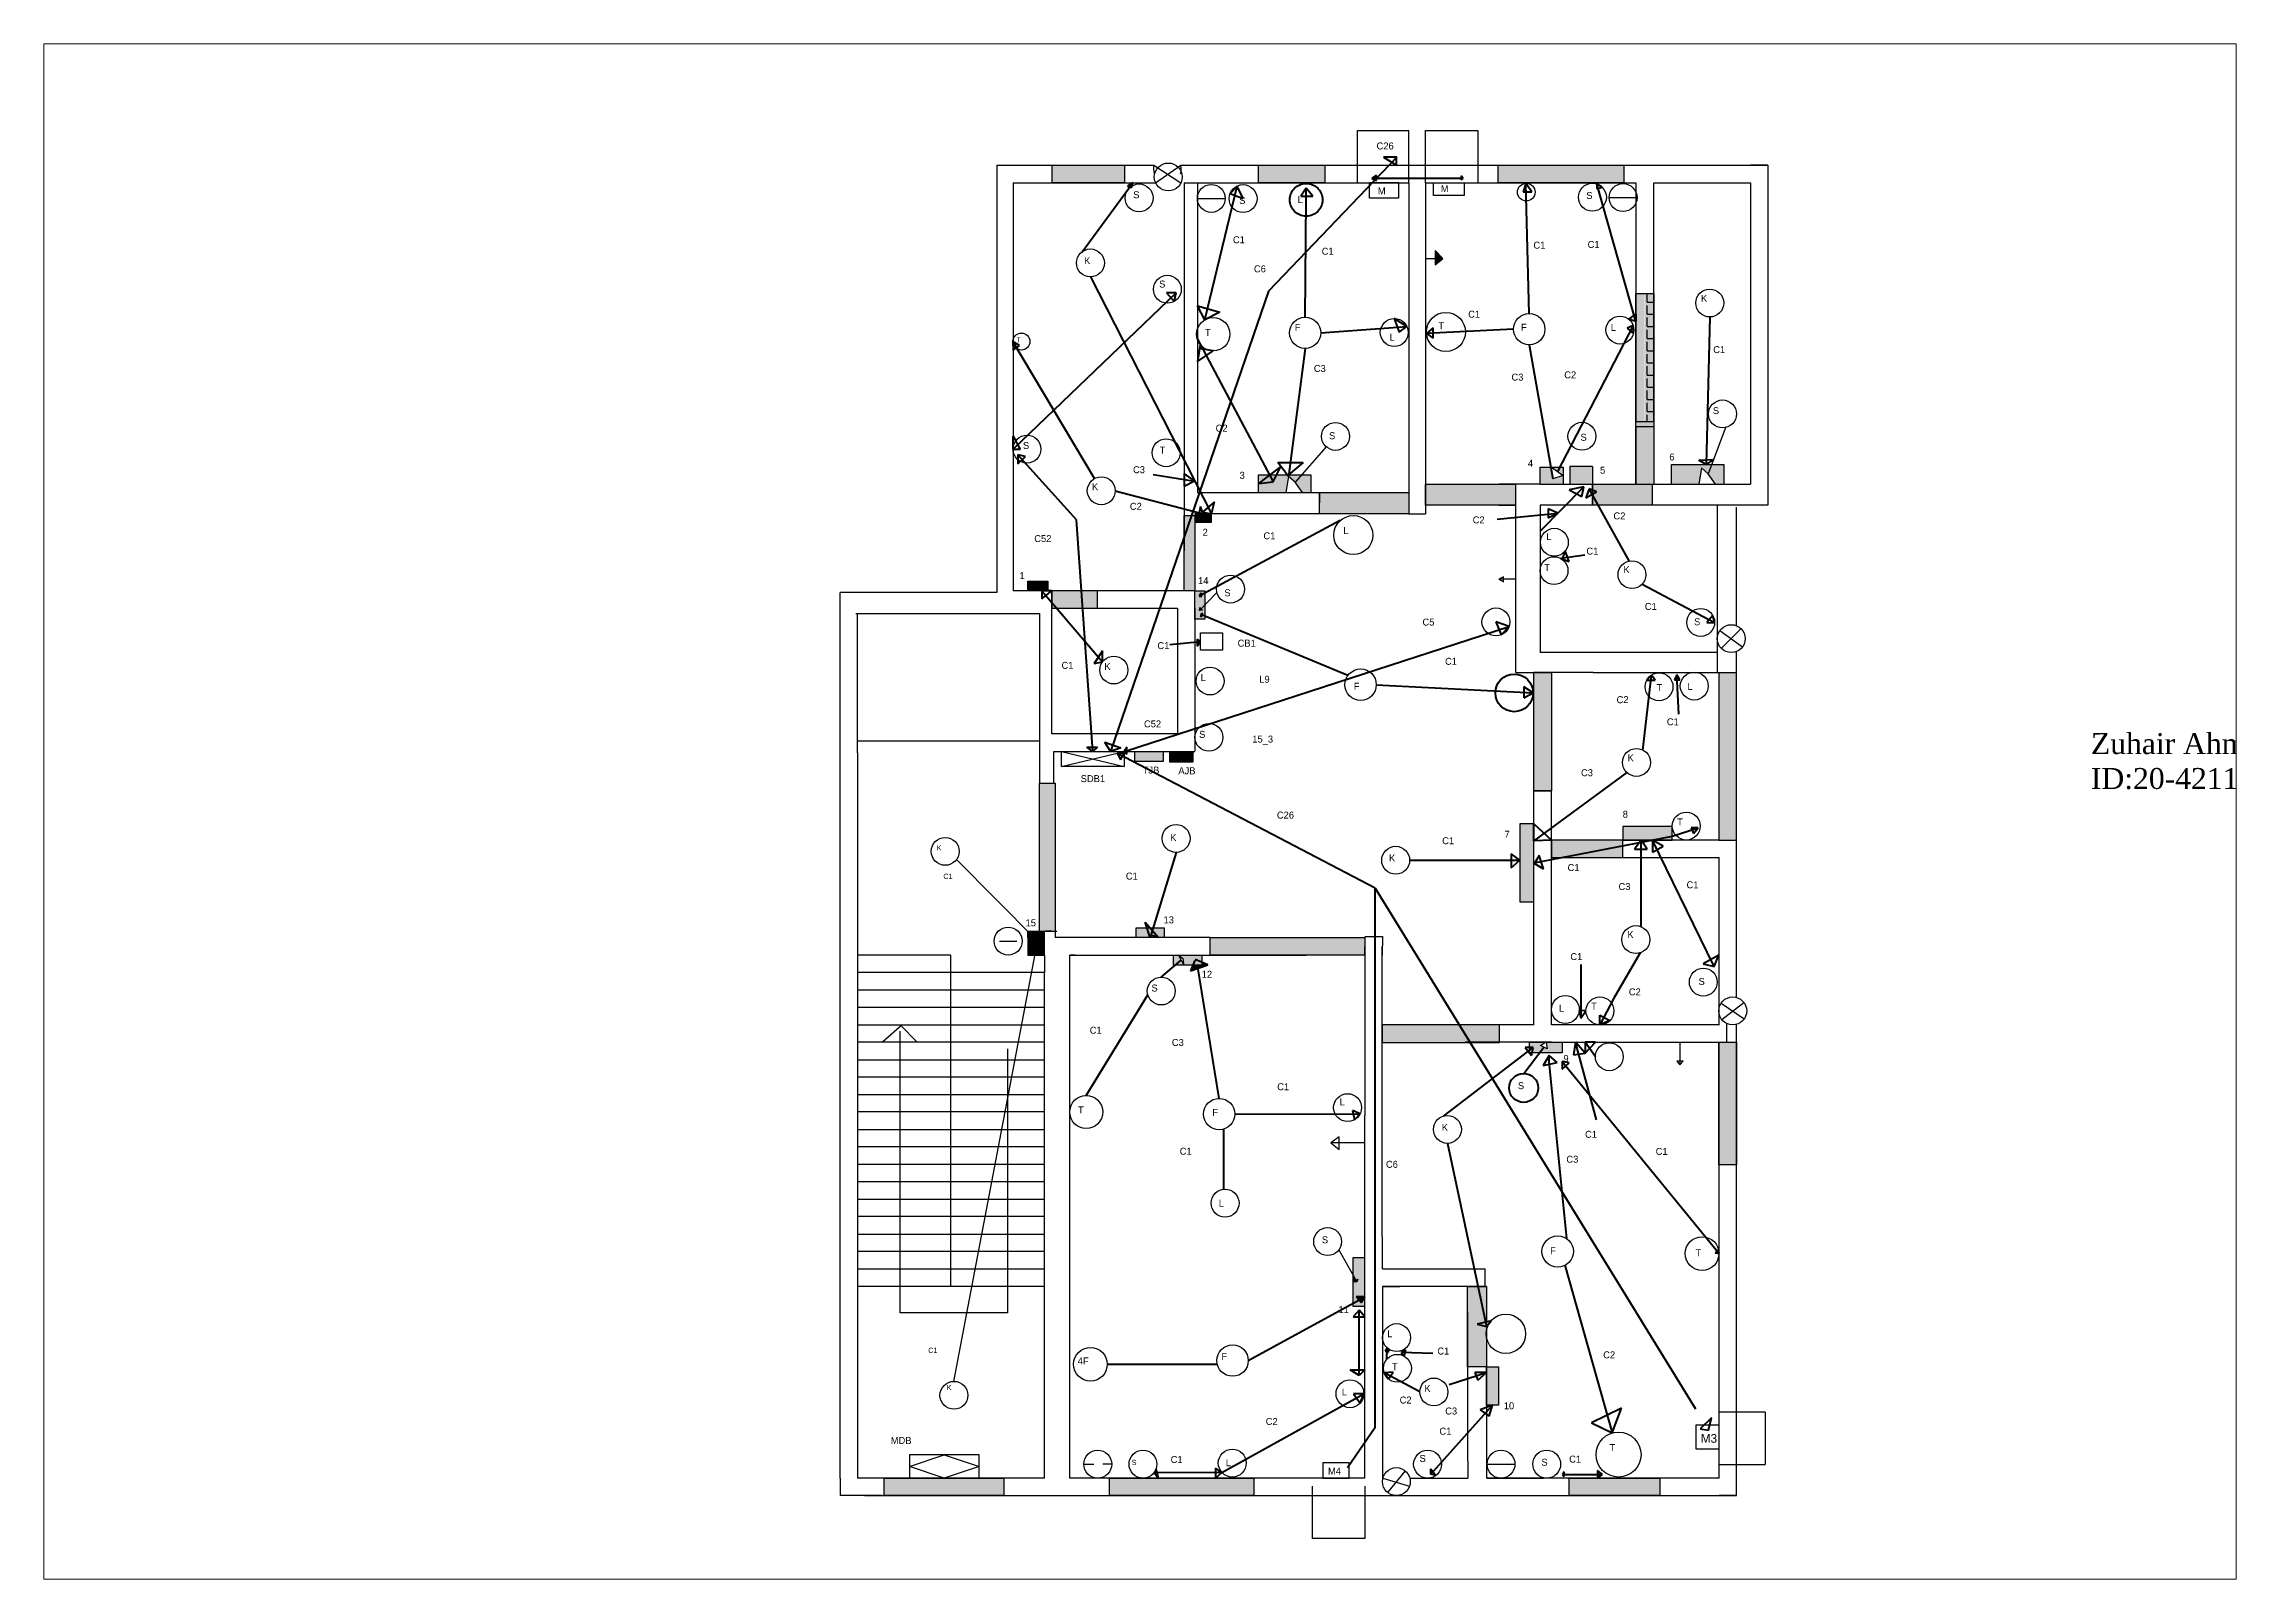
# Paper-space layout 'Layout1' of a CAD drawing. Header units: inches. Extents: x 29 to 262, y 20 to 183.
# The model-space entities are those that its viewports show. They can reach past a viewport. Long polylines and large blocks are cut down to what shows.
import ezdxf

# ---------------------------------------------------------------- set-up
doc = ezdxf.new("R2010")
doc.units = ezdxf.units.IN
doc.linetypes.add('ACAD_ISO02W100', pattern=[15, 12, -3])

psp = doc.layouts.get("Layout1")

msp = doc.modelspace()

# ---------------------------------------------------------------- texts
at = {"linetype": 'ACAD_ISO02W100', "lineweight": 100, "attachment_point": 1}
for s, insert, char_height, width in [(' {\\C3; C26}', (1078.3, 804), 4, 19.089), ('{\\C3; M}', (1116.6, 779.5), 4, 12.537), (' S', (940.2, 776), 4, 11.311), ('S', (1002.5, 772.7), 4, 6.54), ('L', (1036, 773.2), 4, 10.951), ('{\\C3; M}', (1080.5, 778.2), 4, 10.431), (' S', (1200, 775.6), 4, 9.257), ('C1', (998.9, 750.2), 4, 12.672), ('C1', (1049.8, 743.6), 4, 16.041), ('C1', (1171.2, 747.1), 4, 14.934), ('  C1', (1199.3, 747.5), 4, 15.061), (' K', (912.1, 738.2), 4, 11.014), ('{\\C3;    C6}', (1005, 733.5), 4, 13.635), (' S', (955.1, 724.8), 4, 13.96), (' K', (1265.8, 716.6), 4, 12.986), (' C1', (1132.3, 707.5), 4, 16.72), (' T', (981.4, 697), 4, 12.749), (' F', (1032.9, 699.9), 4, 14.772), (' L', (1087.2, 694.3), 4, 8.64), (' T', (1115.2, 700.9), 4, 12.193), (' F', (1162.6, 700), 4, 13.223), ('   {\\H2.381x;L}', (1213.6, 699.9), 1.68, 11.106), ('C1', (1274.3, 687.2), 4, 14.687), (' C3', (1043.8, 676.4), 4, 21.037), (' C3', (1157.1, 671.4), 4, 12.381), ('  C2', (1185.9, 672.7), 4, 21.188), (' C2', (987.5, 642.1), 4, 16.362), (' S', (1272.6, 652.2), 4, 14.027), (' T', (955.4, 629.5), 4, 10.983), (' S', (1052.5, 637.8), 4, 11.846), ('S', (1198.2, 636.9), 4, 7.202), ('C3', (941.6, 618.3), 4, 9.861), (' K', (916.6, 608.5), 4, 13.49), (' C2', (938.3, 597.3), 4, 16.59), ('C2', (1217.1, 591.8), 4, 17.854), ('{\\C3; C52}', (883.5, 578.8), 4, 23.416), (' C1', (1014.9, 580.4), 4, 11.572), (' L', (1060.7, 583.4), 4, 14.512), ('  C2', (1133.4, 589.5), 4, 15.238), (' L', (1177.1, 579.9), 4, 12.209), ('C1', (1201.6, 571.6), 4, 13.247), ('14', (978.9, 554.7), 4, 5.614), (' T', (1175.9, 562.2), 4, 13.111), (' K', (1221.3, 561), 4, 12.267), (' S', (992.5, 547.7), 4, 10.7), ('{\\C3; C5}', (1106.1, 530.9), 4, 20.908), ('  C1', (1232.1, 539.9), 4, 16.27), (' S', (1261.8, 531.1), 4, 9.345), ('C1', (955.6, 517.4), 4, 6.042), (' C1', (899.1, 506.1), 4, 13.705), (' K', (923.7, 505.5), 4, 13.767), ('C1', (1120.5, 508.4), 4, 23.086), (' L', (978.9, 499.1), 4, 13.839), (' F', (1066.7, 494.1), 4, 12), (' T', (1240.3, 493.3), 4, 9.354), (' L', (1258, 494), 4, 11.595), (' C2', (1217.4, 486.4), 4, 16.126), ('{\\C3;C52}', (947.9, 472.5), 4, 14.872), ('{\\C3; S}', (978, 466.5), 4, 14.211), (' C1', (1246.2, 473.7), 4, 16.702), (' K', (1223.7, 453), 4, 13.167), ('  C3', (1195.5, 444.5), 4, 16.27), ('{\\C3;C26}', (1024.1, 420.2), 4, 32.413), (' T', (1252.1, 416.3), 4, 13.467), (' C1', (1117.4, 405.5), 4, 22.32), (' K', (1086.9, 395.6), 4, 11), (' C1', (1189.3, 390.1), 4, 14.975), (' C1', (936, 385.2), 4, 17.031), (' C3', (1218.5, 379.2), 4, 12.671), ('C1', (1259, 380.2), 4, 11.231), (' K', (1223.6, 351.7), 4, 12.731), (' \\P C1', (1190.9, 345.7), 4, 16.846), (' S', (950.7, 321), 4, 14.244), ('C2', (1225.9, 318.8), 4, 13.391), (' S', (1264.4, 324.8), 4, 11.127), (' L', (1184.4, 309.4), 4, 10.883), (' T', (1202.8, 310.6), 4, 10.294), (' C1', (915.3, 296.8), 4, 14.015), ('  C3', (960.9, 289.8), 4, 19.446), (' C1', (1022.8, 264.4), 4, 21.549), (' S', (1160.8, 265), 4, 10.179), (' L', (1058.6, 255.7), 4, 11.237), (' T', (908.6, 251.1), 4, 13.491), (' F', (985.6, 249.7), 4, 11.852), (' K', (1117.2, 241.1), 4, 10.123), (' C1', (966.9, 227.4), 4, 19.271), (' C1', (1199.3, 237.1), 4, 28.141), ('C1', (1241.3, 227.3), 4, 22.09), (' {\\H2.381x; \\C3;C6}', (1084.5, 219.9), 1.68, 28.942), ('C3', (1190.1, 222.8), 4, 18.517), (' L', (989.3, 197.6), 4, 11.252), (' S', (1048.4, 176.6), 4, 10.812), (' F', (1179.3, 170.3), 4, 12.402), (' T', (1262.6, 169.1), 4, 11.538), (' L', (1085.9, 122.7), 4, 13.572), (' C1', (823, 112.7), 3, 15.912), (' 4F', (908.4, 107.1), 4, 17.625), (' F', (990.8, 109.7), 4, 15.661), (' T', (1088.6, 103.8), 4, 11.332), ('C1', (1116.1, 112.8), 4, 11.37), ('C2', (1211.2, 110.6), 4, 19.979), (' K', (833.6, 91.4), 3, 10.56), ('L', (1061.3, 89.3), 4, 6.16), (' K', (1107.2, 91.3), 4, 13.908), (' C2', (1093, 84.7), 4, 12.67), ('C3', (1120.6, 78.4), 4, 9.583), (' C2', (1016.2, 72.4), 4, 18.993), (' C1', (1115.8, 66.8), 4, 11.391), (' C1', (961.7, 50.6), 4, 24.15), (' S', (1104.4, 51.2), 4, 9.917), (' C1', (1190.2, 50.8), 4, 14.619), (' T', (1213.3, 57.4), 4, 15.528), (' S', (939.7, 48.4), 3, 15.219), (' L', (993.3, 48.7), 4, 11.461), (' S', (1174.3, 49), 4, 10.172)]:
    msp.add_mtext(s, dxfattribs=dict(at, insert=insert, char_height=char_height, width=width))
at = {"attachment_point": 1}
for s, insert, char_height, width in [('  {\\H1.786x;T}', (873.5, 692.3), 1.68, 8.283), ('4', (1168, 622), 4, 1.271), ('5', (1209.4, 618), 4, 1.271), ('6', (1249.1, 625.6), 4, 1.271), ('3', (1002.7, 615.1), 4, 1.271), ('2', (981.5, 582.4), 4, 5.114), ('  {\\H2.381x;1}', (875.2, 557.6), 1.68, 11.737), ('CB1', (1001.6, 518.8), 4, 5.412), ('L9', (1014, 498.1), 4, 5.412), ('{\\fTimes New Roman|b0|i0|c0|p18;     Zuhair Ahmed\\P     ID:20-42115-1}', (1468.2, 465.2), 12, 316.477), ('15_3', (1010, 463.8), 4, 5.412), ('SDB1 ', (911.6, 441.1), 4, 5.67), ('TJB', (947.2, 446), 4, 5.67), ('AJB', (967.6, 445.6), 4, 5.67), ('8', (1222.4, 420.7), 4, 5.114), ('7', (1154.6, 409.2), 4, 5.114), ('  K', (826.7, 400.9), 3, 14.326), (' C1', (831.7, 384.6), 3, 11.806), ('15', (880, 358.4), 4, 1.271), ('13', (959.1, 360.1), 4, 5.67), ('12', (981, 328.9), 4, 5.67), ('9', (1188.4, 280.6), 4, 5.67), ('11', (1059.4, 136.6), 4, 5.114), ('10', (1154.2, 81.4), 4, 5.114), ('MDB', (802.7, 61.5), 4, 1.271), ('M4', (1053.4, 43.9), 4, 11.114)]:
    msp.add_mtext(s, dxfattribs=dict(at, insert=insert, char_height=char_height, width=width))
at = {"color": 3, "linetype": 'ACAD_ISO02W100', "lineweight": 100, "char_height": 4, "attachment_point": 1}
for s, insert, width in [(' {\\C256;S}', (877, 632.2), 9.989), ('{\\C256;K}', (962.9, 407.3), 9.983)]:
    msp.add_mtext(s, dxfattribs=dict(at, insert=insert, width=width))
at = {"insert": (1267.2, 63.2), "char_height": 5, "attachment_point": 1}
msp.add_mtext('M3', dxfattribs=at)

# ---------------------------------------------------------------- hatches: boundary and pattern name
h = msp.add_hatch(color=256)
h.set_gradient(color1=(143, 241, 14), one_color=1, tint=1)
h.paths.add_polyline_path([(936.8, 790.9), (895.3, 790.9), (895.3, 780.9), (936.8, 780.9)])
h = msp.add_hatch(color=256)
h.set_gradient(color1=(143, 241, 14), one_color=1, tint=1)
h.paths.add_polyline_path([(1051.5, 790.9), (1013.6, 790.9), (1013.6, 780.9), (1051.5, 780.9)])
h = msp.add_hatch(color=256)
h.set_gradient(color1=(142, 233, 22), one_color=1, tint=1)
h.paths.add_polyline_path([(1223, 790.9), (1150.9, 790.9), (1150.9, 780.9), (1223, 780.9)])
h = msp.add_hatch(color=256)
h.set_gradient(color1=(248, 253, 247), color2=(55, 147, 37), one_color=1, tint=0.36)
h.paths.add_polyline_path([(1114.8, 742), (1114.8, 733.9), (1119.3, 737.5)])
h = msp.add_hatch(color=256)
h.set_gradient(color1=(142, 233, 22), one_color=1, tint=1)
h.paths.add_polyline_path([(1235, 717.4), (1230, 717.4), (1230, 643.9), (1235, 643.9)])
h.paths.add_polyline_path([(1240.3, 717.4), (1235.1, 717.4), (1235.1, 643.9), (1240.3, 643.9)])
h.paths.add_polyline_path([(1240.3, 643.9), (1230, 643.9), (1230, 640.9), (1240.3, 640.9)])
h = msp.add_hatch()
h.set_pattern_fill('ANGLE', color=256, style=0)
h.set_pattern_definition([(0, (0, 0), (0, 6.985), [5.08, -1.905]), (90, (0, 0), (-6.985, 4e-16), [5.08, -1.905])])
h.paths.add_polyline_path([(1240.3, 717.4), (1235.1, 717.4), (1235.1, 643.9), (1240.3, 643.9)])
h = msp.add_hatch(color=256)
h.set_gradient(color1=(142, 233, 22), one_color=1, tint=1)
h.paths.add_polyline_path([(1240.3, 640.9), (1230, 640.9), (1230, 608.1), (1239.2, 608.1), (1240.3, 608.1)])
h = msp.add_hatch(color=256)
h.set_gradient(color1=(204, 204, 0), one_color=1, tint=1)
h.paths.add_polyline_path([(1181.6, 617.7), (1175, 617.7), (1175, 608.1), (1188.2, 608.1), (1188.2, 612.9), (1182.4, 611.1)])
h.paths.add_polyline_path([(1188.2, 617.7), (1187.4, 617.7), (1185.3, 615), (1188.2, 612.9)], flags=17)
h.paths.add_polyline_path([(1187.4, 617.7), (1181.6, 617.7), (1185.3, 615)], flags=17)
h.paths.add_polyline_path([(1205, 618.1), (1192, 618.1), (1192, 608.1), (1205, 608.1)])
h = msp.add_hatch(color=256)
h.set_gradient(color1=(204, 204, 0), one_color=1, tint=1)
h.paths.add_polyline_path([(1267.6, 617.3), (1271.3, 614), (1273.3, 619.3), (1250.3, 619.3), (1250.3, 608.1), (1266.1, 608.1)])
h.paths.add_polyline_path([(1280.3, 619.3), (1273.3, 619.3), (1271.3, 614), (1275.6, 608.1), (1280.3, 608.1)])
h = msp.add_hatch(color=256)
h.set_gradient(color1=(204, 204, 0), one_color=1, tint=1)
h.paths.add_polyline_path([(1030.7, 612.5), (1034.5, 609.2), (1038, 613.3), (1013.5, 613.3), (1013.5, 603.3), (1029.2, 603.3)])
h.paths.add_polyline_path([(1043.5, 613.3), (1038, 613.3), (1034.5, 609.2), (1038.7, 603.3), (1043.5, 603.3)])
h = msp.add_hatch(color=256)
h.set_gradient(color1=(105, 219, 6), one_color=1, tint=1)
h.paths.add_polyline_path([(1161, 608.1), (1109.3, 608.1), (1109.3, 595.9), (1161, 595.9)])
h = msp.add_hatch(color=256)
h.set_gradient(color1=(142, 233, 22), one_color=1, tint=1)
h.paths.add_polyline_path([(1239.2, 608.1), (1205, 608.1), (1205, 595.9), (1239.2, 595.9)])
h = msp.add_hatch(color=256)
h.set_gradient(color1=(25, 233, 22), one_color=1, tint=1)
h.paths.add_polyline_path([(986.6, 590.9), (977.1, 590.9), (977.1, 586.2), (986.6, 586.2)])
h = msp.add_hatch(color=256)
h.set_gradient(color1=(142, 233, 22), one_color=1, tint=1)
h.paths.add_polyline_path([(1099.7, 603.3), (1048.5, 603.3), (1048.5, 590.9), (1099.7, 590.9)])
h = msp.add_hatch(color=256)
h.set_gradient(color1=(25, 233, 22), one_color=1, tint=1)
h.paths.add_polyline_path([(977.1, 590.1), (971, 590.1), (971, 546.8), (977.1, 546.8)])
h = msp.add_hatch(color=256)
h.set_gradient(color1=(204, 204, 0), one_color=1, tint=1)
h.paths.add_polyline_path([(892.7, 552.3), (881.2, 552.3), (881.2, 546.8), (892.7, 546.8)])
h = msp.add_hatch(color=256)
h.set_gradient(color1=(142, 233, 22), one_color=1, tint=1)
h.paths.add_polyline_path([(921.2, 546.8), (895.1, 546.8), (895.1, 536.8), (921.2, 536.8)])
h = msp.add_hatch(color=256)
h.set_gradient(color1=(204, 204, 0), one_color=1, tint=1)
h.paths.add_polyline_path([(982.7, 546.8), (977.1, 546.8), (977.1, 530.5), (982.7, 530.5), (982.7, 538.5), (980.8, 536.4), (981.4, 535.8), (979.8, 535.5), (980, 537.2), (980.8, 536.4), (982.7, 538.5)])
at = {"linetype": 'ACAD_ISO02W100', "lineweight": 100}
h = msp.add_hatch(color=256, dxfattribs=at)
h.set_gradient(color1=(0, 0, 255), one_color=1, tint=1)
h.paths.add_polyline_path([(980.4, 545.6), (979.5, 543.7), (980.8, 544.5)])
h.paths.add_polyline_path([(980.8, 544.5), (979.5, 543.7), (981.1, 543.7)])
h = msp.add_hatch(color=256)
h.set_gradient(color1=(105, 219, 6), one_color=1, tint=1)
h.paths.add_polyline_path([(1181.5, 499.9), (1171.5, 499.9), (1171.5, 432.2), (1181.5, 432.2)])
h = msp.add_hatch(color=256)
h.set_gradient(color1=(25, 233, 22), one_color=1, tint=1)
h.paths.add_polyline_path([(1287.6, 499.8), (1277.5, 499.8), (1277.5, 403.9), (1287.6, 403.9)])
h = msp.add_hatch(color=256)
h.set_gradient(color1=(246, 254, 248), color2=(18, 165, 55), one_color=1, tint=0.36)
h.paths.add_polyline_path([(958.8, 454.6), (942.7, 454.6), (942.7, 448.9), (958.8, 448.9)])
h = msp.add_hatch(color=256)
h.set_gradient(color1=(0, 166, 179), color2=(0, 171, 184), one_color=1, tint=0.36)
h.paths.add_polyline_path([(975.9, 454.6), (962.7, 454.6), (962.7, 448.5), (975.9, 448.5)])
h = msp.add_hatch(color=256)
h.set_gradient(color1=(25, 233, 22), one_color=1, tint=1)
h.paths.add_polyline_path([(897, 436.5), (887.9, 436.5), (887.9, 351.6), (894.9, 351.6), (897, 351.6)])
h = msp.add_hatch(color=256)
h.set_gradient(color1=(204, 204, 0), one_color=1, tint=1)
h.paths.add_polyline_path([(1171.5, 413.1), (1163.4, 413.1), (1163.4, 368.4), (1171.5, 368.4)])
h = msp.add_hatch(color=256)
h.set_gradient(color1=(25, 233, 22), one_color=1, tint=1)
h.paths.add_polyline_path([(1222.4, 403.9), (1181.5, 403.9), (1181.5, 393.9), (1222.4, 393.9)])
h = msp.add_hatch(color=256)
h.set_gradient(color1=(204, 204, 0), one_color=1, tint=1)
h.paths.add_polyline_path([(1250.8, 411.7), (1222.4, 411.7), (1222.4, 403.9), (1250.8, 403.9)])
h = msp.add_hatch(color=256)
h.set_gradient(color1=(204, 204, 0), one_color=1, tint=1)
h.paths.add_polyline_path([(959.5, 353.6), (943.4, 353.6), (943.4, 347.9), (959.5, 347.9)])
h = msp.add_hatch(color=256)
h.set_gradient(color1=(204, 204, 0), one_color=1, tint=1)
h.paths.add_polyline_path([(890.9, 347.9), (890.9, 351.6), (887.9, 351.6), (881.2, 351.6), (881.2, 347.9), (881.2, 337.9), (890.9, 337.9)])
h = msp.add_hatch(color=256)
h.set_gradient(color1=(0, 0, 255), one_color=1, tint=1)
h.paths.add_polyline_path([(887, 349.8), (884.9, 347.9), (886.1, 346.6)])
h.paths.add_polyline_path([(884.9, 347.9), (883.2, 346.3), (886.1, 346.6)])
h = msp.add_hatch(color=256)
h.set_gradient(color1=(0, 0, 255), one_color=1, tint=1)
h.paths.add_polyline_path([(883.3, 341.4), (886, 340.5), (886.3, 342.4)])
h.paths.add_polyline_path([(886.3, 342.4), (886, 340.5), (887.8, 340)])
h = msp.add_hatch(color=256)
h.set_gradient(color1=(25, 233, 22), one_color=1, tint=1)
h.paths.add_polyline_path([(1074.5, 347.9), (985.9, 347.9), (985.9, 337.9), (1074.5, 337.9)])
h = msp.add_hatch(color=256)
h.set_gradient(color1=(25, 233, 22), one_color=1, tint=1)
h.paths.add_polyline_path([(981, 337.8), (967.7, 337.8), (970.5, 335.4), (970.7, 332.1), (981, 332.1)])
h.paths.add_polyline_path([(967.7, 337.8), (964.9, 337.8), (964.9, 332.1), (966.4, 332.1), (969.5, 334.5)])
h.paths.add_polyline_path([(969.5, 334.5), (966.4, 332.1), (970.7, 332.1)])
h = msp.add_hatch(color=256, dxfattribs=at)
h.set_gradient(color1=(0, 0, 255), one_color=1, tint=1)
h.paths.add_polyline_path([(978.6, 332.1), (975.9, 332.1), (974.5, 328.9), (978.9, 330.4)])
h.paths.add_polyline_path([(984.5, 332.4), (981, 333.8), (981, 332.1), (978.6, 332.1), (978.9, 330.4)])
h = msp.add_hatch(color=256)
h.set_gradient(color1=(25, 233, 22), one_color=1, tint=1)
h.paths.add_polyline_path([(1151.8, 297.9), (1084.5, 297.9), (1084.5, 287.8), (1151.8, 287.8)])
h = msp.add_hatch(color=256)
h.set_gradient(color1=(204, 204, 0), one_color=1, tint=1)
h.paths.add_polyline_path([(1187.6, 287.9), (1178.4, 287.9), (1179.1, 284.1), (1177, 285.1), (1175.4, 281.9), (1187.6, 281.9)])
h.paths.add_polyline_path([(1177, 285.1), (1175.2, 286), (1178.2, 287.9), (1168.9, 287.9), (1168.9, 281.9), (1175.4, 281.9)])
h = msp.add_hatch(color=256)
h.set_gradient(color1=(25, 233, 22), one_color=1, tint=1)
h.paths.add_polyline_path([(1287.6, 287.9), (1277.6, 287.9), (1277.6, 217.5), (1287.6, 217.5)])
h = msp.add_hatch(color=256)
h.set_gradient(color1=(204, 204, 0), one_color=1, tint=1)
h.paths.add_polyline_path([(1074.5, 164.3), (1067.7, 164.3), (1067.7, 154.5), (1069.4, 151.4), (1070.6, 152), (1070, 150.4), (1067.7, 150.4), (1067.7, 149), (1067.7, 136.5), (1074.5, 136.5)])
h = msp.add_hatch(color=256)
h.set_gradient(color1=(204, 204, 0), one_color=1, tint=1)
h.paths.add_polyline_path([(1067.7, 154.5), (1067.7, 150.4), (1069.4, 151.4)])
h = msp.add_hatch(color=256, dxfattribs=at)
h.set_gradient(color1=(0, 0, 255), one_color=1, tint=1)
h.paths.add_polyline_path([(1074.5, 141.9), (1069.6, 141.9), (1071.2, 140.1)])
h.paths.add_polyline_path([(1074.5, 141.9), (1071.2, 140.1), (1072.4, 138.7)])
h = msp.add_hatch(color=256)
h.set_gradient(color1=(25, 233, 22), one_color=1, tint=1)
h.paths.add_polyline_path([(1144.3, 147.9), (1133.4, 147.9), (1133.4, 101.8), (1144.3, 101.8)])
h = msp.add_hatch(color=256)
h.set_gradient(color1=(204, 204, 0), one_color=1, tint=1)
h.paths.add_polyline_path([(1151.2, 101.8), (1144.3, 101.8), (1144.3, 79.8), (1151.2, 79.8)])
h = msp.add_hatch(color=256)
h.set_gradient(color1=(25, 233, 22), one_color=1, tint=1)
h.paths.add_polyline_path([(867.6, 37.9), (799, 37.9), (799, 27.9), (867.6, 27.9)])
h = msp.add_hatch(color=256)
h.set_gradient(color1=(25, 233, 22), one_color=1, tint=1)
h.paths.add_polyline_path([(1010.9, 37.9), (928.1, 37.9), (928.1, 27.9), (1010.9, 27.9)])
h = msp.add_hatch(color=256)
h.set_gradient(color1=(25, 233, 22), one_color=1, tint=1)
h.paths.add_polyline_path([(1243.6, 37.9), (1191.6, 37.9), (1191.6, 27.9), (1243.6, 27.9)])

# ---------------------------------------------------------------- linework, layer by layer
at = {"linetype": 'ACAD_ISO02W100'}
for p, q in [((1070.3, 780.9), (1070.3, 810.9)), ((1070.3, 810.9), (1099.7, 810.9)), ((1099.7, 780.9), (1099.7, 810.9)), ((1109.3, 780.9), (1109.3, 810.9)), ((1109.3, 810.9), (1139.3, 810.9)), ((1139.3, 810.9), (1139.3, 780.9)), ((978.5, 771.9), (994.5, 771.9)), ((1214.6, 772.4), (1230.6, 772.4)), ((840.4, 392.7), (886.1, 346.6)), ((838.9, 93.4), (886.3, 342.4)), ((1282, 287.9), (1282, 298.7)), ((1067.7, 152), (1067.7, 149)), ((1067.7, 150.4), (1069.4, 151.4)), ((1069.4, 151.4), (1070.6, 152)), ((1069.4, 151.4), (1070, 150.4)), ((1070.6, 152), (1070, 150.4)), ((1070, 150.4), (1067.7, 150.4)), ((1304.1, 75.7), (1277.6, 75.7)), ((1304.1, 75.7), (1304.1, 45.7)), ((1144.6, 45.9), (1160.6, 45.9)), ((1277.6, 45.7), (1304.1, 45.7)), ((1044.5, 3.3), (1044.5, 33.3)), ((1074.5, 33.3), (1074.5, 3.3)), ((1074.5, 3.3), (1054.5, 3.3))]:
    msp.add_line(p, q, dxfattribs=at)
at = {"color": 3, "linetype": 'ACAD_ISO02W100', "lineweight": 100}
for p, q in [((1092.9, 795.6), (1019.3, 718.8)), ((1092.9, 795.6), (1085.3, 795.6)), ((1085.3, 795.6), (1092.6, 790.9)), ((1092.6, 790.9), (1092.6, 795.4)), ((1081.2, 785.1), (1078.6, 783.4)), ((1130.9, 783.4), (1078.6, 783.4)), ((1078.6, 783.4), (1081.2, 782.1)), ((1081.2, 782.1), (1081.2, 785.1)), ((1130.9, 783.4), (1129.7, 784.9)), ((1129.7, 784.9), (1129.7, 782.5)), ((1129.7, 782.5), (1130.9, 783.4)), ((966.4, 717.7), (872.8, 628.1)), ((1019.3, 718.8), (928.7, 454.6)), ((966.4, 717.7), (960.8, 717.7)), ((960.8, 717.7), (965.2, 712.8)), ((965.2, 712.8), (966.4, 717.7)), ((872.8, 628.1), (872.8, 635.5)), ((872.8, 635.5), (876.8, 627.9)), ((876.8, 627.9), (872.8, 627.9)), ((909.2, 587.5), (875.6, 624.9)), ((875.6, 624.9), (875.6, 619.6)), ((880, 623.9), (875.6, 624.9)), ((875.6, 619.6), (880, 623.9)), ((918.5, 454.6), (909.2, 587.5)), ((1157.2, 526.4), (1149.7, 529)), ((1149.7, 529), (1152.6, 521.6)), ((936.7, 454.6), (1157.2, 526.4)), ((1152.6, 521.6), (1157.2, 526.4)), ((918.5, 454.6), (915.1, 457.2)), ((915.1, 457.2), (921.3, 457.2)), ((921.3, 457.2), (918.5, 454.6)), ((928.7, 454.6), (925.5, 460)), ((925.5, 460), (934.6, 456.8)), ((934.6, 456.8), (928.7, 454.6)), ((936.6, 453.7), (932.7, 453.6)), ((1080.4, 376.3), (932.7, 453.6)), ((932.7, 453.6), (934.4, 449.9)), ((934.4, 449.9), (936.6, 453.7)), ((938, 457.2), (936.6, 454.6)), ((936.7, 454.6), (938, 453.2)), ((938, 453.2), (938, 457.2)), ((1080.4, 67.1), (1080.4, 376.3)), ((1080.4, 376.3), (1271.6, 65.5)), ((1064.5, 43.9), (1080.4, 67.1)), ((1273.3, 72.5), (1266.8, 66.2)), ((1266.8, 66.2), (1271.6, 65.5)), ((1271.6, 65.5), (1273.3, 72.5))]:
    msp.add_line(p, q, dxfattribs=at)
for p, q in [((863.6, 790.9), (953.5, 790.9)), ((863.6, 790.9), (863.6, 545.9)), ((863.6, 790.9), (873.6, 790.9)), ((863.6, 790.9), (863.6, 780.9)), ((863.6, 790.9), (863.6, 780.9)), ((936.8, 780.9), (954.5, 780.9)), ((953.5, 790.9), (969.1, 780.9)), ((954.5, 780.9), (969, 790.9)), ((969, 790.9), (1305.6, 790.9)), ((1240.3, 780.9), (1295.6, 780.9)), ((1305.6, 790.9), (1295.6, 790.9)), ((1295.6, 780.9), (1295.6, 634.9)), ((1119.3, 737.5), (1114.8, 742)), ((1114.8, 742), (1114.8, 733.9)), ((1109.3, 737.5), (1114.8, 737.5)), ((1114.8, 733.9), (1119.3, 737.5)), ((1052.3, 629.5), (1034.5, 609.2)), ((1240.3, 640.9), (1240.3, 608.1)), ((1281.6, 640.9), (1271.3, 614)), ((1295.6, 634.9), (1295.6, 614)), ((1175, 608.1), (1175, 617.7)), ((1175, 617.7), (1188.2, 617.7)), ((1182.4, 611.1), (1181.6, 617.7)), ((1181.6, 617.7), (1188.2, 612.9)), ((1188.2, 617.7), (1188.2, 608.1)), ((1205, 618.1), (1192, 618.1)), ((1192, 618.1), (1192, 608.1)), ((1205, 618.1), (1205, 608.1)), ((1250.3, 608.1), (1250.3, 619.3)), ((1250.3, 619.3), (1280.3, 619.3)), ((1267.6, 617.3), (1266.1, 608.1)), ((1271.3, 614), (1267.6, 617.3)), ((1280.3, 619.3), (1280.3, 608.1)), ((1013.5, 603.3), (1013.5, 613.3)), ((1013.5, 613.3), (1043.5, 613.3)), ((1030.7, 612.5), (1029.2, 603.3)), ((1034.5, 609.2), (1030.7, 612.5)), ((1038.7, 603.3), (1034.5, 609.2)), ((1043.5, 613.3), (1043.5, 603.3)), ((1175, 608.1), (1205, 608.1)), ((1188.2, 612.9), (1182.4, 611.1)), ((1190.8, 608.1), (1200.3, 608.1)), ((1205, 608.1), (1205, 595.9)), ((1266.1, 608.1), (1275.6, 608.1)), ((1275.6, 608.1), (1271.3, 614)), ((978.5, 603.3), (1048.5, 603.3)), ((1029.2, 603.3), (1038.7, 603.3)), ((1048.5, 603.3), (1048.4, 590.9)), ((1205, 595.9), (1175, 595.9)), ((1287.6, 526.8), (1287.6, 594.9)), ((1154, 554.9), (1151.3, 553.5)), ((1161, 553.5), (1151.3, 553.5)), ((1151.3, 553.5), (1154, 552)), ((1154, 552), (1154, 554.9)), ((773.6, 307.2), (773.6, 545.9)), ((787.6, 545.9), (773.6, 545.9)), ((863.6, 545.9), (787.6, 545.9)), ((863.6, 545.9), (863.6, 545.9)), ((895.1, 546.8), (872.8, 546.8)), ((977.1, 536.8), (977.1, 546.8)), ((989.5, 545.6), (979.8, 535.5)), ((921.2, 536.8), (967.1, 536.8)), ((921.2, 536.8), (931.1, 536.8)), ((967.1, 536.8), (967.1, 526.8)), ((977.1, 536.8), (977.1, 454.8)), ((979.8, 535.5), (980, 537.2)), ((981.4, 535.8), (979.8, 535.5)), ((980, 537.2), (981.4, 535.8)), ((981.9, 537.6), (981.3, 537)), ((1278.1, 524.1), (1291, 514.7)), ((1278.9, 513.7), (1290.2, 525.1)), ((1276.6, 511.4), (1276.6, 499.9)), ((1287.6, 313.6), (1287.6, 512)), ((1205.5, 499.9), (1171.5, 499.9)), ((1181.5, 499.9), (1171.5, 499.9)), ((1181.5, 499.9), (1181.5, 499.9)), ((783.6, 453.9), (783.6, 37.9)), ((900.5, 454.6), (936.6, 446)), ((900.5, 446), (936.6, 454.6)), ((967.1, 464.8), (967.1, 464.8)), ((1171.5, 393.9), (1171.5, 432.2)), ((1171.5, 432.2), (1181.5, 432.2)), ((1181.5, 393.9), (1181.5, 432.2)), ((1277.5, 403.9), (1277.6, 403.9)), ((1171.5, 343.1), (1171.5, 393.9)), ((1277.5, 393.9), (1277.6, 393.9)), ((865, 345.9), (875, 345.9)), ((881.2, 347.9), (881.2, 351.6)), ((881.2, 351.6), (887.9, 351.6)), ((881.2, 347.9), (881.2, 337.9)), ((881.2, 347.9), (881.2, 347.9)), ((887, 349.8), (883.2, 346.3)), ((883.2, 346.3), (886.1, 346.6)), ((886.3, 342.4), (883.3, 341.4)), ((883.3, 341.4), (887.8, 340)), ((886.1, 346.6), (887, 349.8)), ((886.1, 346.6), (886.1, 346.6)), ((887.8, 340), (886.3, 342.4)), ((887.9, 351.6), (897.9, 351.6)), ((887.9, 351.6), (894.9, 351.6)), ((890.9, 347.9), (890.9, 351.6)), ((894.9, 351.6), (891.4, 351.6)), ((1074.5, 337.9), (1074.5, 342.9)), ((1074.6, 348.6), (1084.6, 348.6)), ((1084.6, 348.6), (1084.5, 337.8)), ((1084.5, 302.5), (1084.5, 342.9)), ((1171.5, 297.9), (1171.5, 343.1)), ((783.6, 337.9), (783.6, 327.9)), ((837.2, 337.9), (783.6, 337.9)), ((890.9, 327.9), (783.6, 327.9)), ((783.6, 327.9), (783.6, 317.9)), ((837.2, 147.9), (837.2, 337.9)), ((890.9, 337.9), (881.2, 337.9)), ((881.2, 337.9), (890.9, 337.9)), ((890.9, 337.9), (890.9, 327.9)), ((890.9, 37.9), (890.9, 327.9)), ((908.5, 337.9), (905.4, 337.9)), ((908.5, 337.9), (905.4, 337.9)), ((970.5, 335.4), (967.7, 337.8)), ((967.7, 337.8), (970.7, 332.1)), ((970.7, 332.1), (970.5, 335.4)), ((1074.5, 337.9), (1074.5, 337.9)), ((783.6, 317.9), (783.6, 307.9)), ((773.6, 37.9), (773.6, 307.2)), ((890.9, 307.9), (783.6, 307.9)), ((1084.5, 263.3), (1084.5, 302.5)), ((1181.5, 297.9), (1181.5, 311.8)), ((1278.9, 310.4), (1292.1, 301.4)), ((1279.2, 301), (1291.8, 310.8)), ((783.6, 297.9), (890.9, 297.9)), ((809.3, 297.9), (798, 287.9)), ((808.1, 297.9), (817.8, 287.9)), ((808.1, 132.8), (808.1, 294.2)), ((1171.5, 297.9), (1132.1, 297.9)), ((1277.5, 297.9), (1277.6, 297.9)), ((1287.6, 27.9), (1287.6, 298.2)), ((890.9, 287.9), (783.6, 287.9)), ((783.6, 277.9), (890.9, 277.9)), ((869.6, 284.2), (869.6, 132.8)), ((1171.5, 287.9), (1132.1, 287.9)), ((1181.5, 287.9), (1171.5, 287.9)), ((1175.2, 286), (1178.2, 287.9)), ((1179.1, 284.1), (1175.2, 286)), ((1178.4, 287.9), (1179.1, 284.1)), ((1257.1, 277), (1253.4, 277)), ((1253.4, 277), (1255.1, 274.9)), ((1255.1, 287.9), (1255.1, 274.9)), ((1255.1, 274.9), (1257.1, 277)), ((1277.5, 287.9), (1277.6, 287.9)), ((1277.6, 149.3), (1277.6, 287.9)), ((890.9, 267.9), (783.6, 267.9)), ((783.6, 257.9), (890.9, 257.9)), ((1084.5, 176.5), (1084.5, 263.3)), ((890.9, 247.9), (783.6, 247.9)), ((1074.5, 37.9), (1074.5, 245.8)), ((783.6, 237.9), (890.9, 237.9)), ((890.9, 227.9), (783.6, 227.9)), ((1059.8, 233.6), (1055.1, 230.3)), ((1074.5, 230.3), (1055.1, 230.3)), ((1055.1, 230.3), (1059.8, 226.4)), ((1059.8, 226.4), (1059.8, 233.6)), ((783.6, 217.9), (890.9, 217.9)), ((890.9, 207.9), (783.6, 207.9)), ((783.6, 197.9), (890.9, 197.9)), ((1084.5, 181.5), (1084.5, 191.5)), ((890.9, 187.9), (783.6, 187.9)), ((783.6, 177.9), (890.9, 177.9)), ((1084.5, 176.5), (1084.5, 186.5)), ((890.9, 167.9), (783.6, 167.9)), ((1059.6, 168.8), (1070, 150.4)), ((783.6, 157.9), (890.9, 157.9)), ((1084.6, 157.9), (1143.5, 157.9)), ((1143.5, 147.9), (1143.5, 157.9)), ((890.9, 147.9), (783.6, 147.9)), ((1084.6, 147.9), (1094.6, 147.9)), ((1084.6, 147.9), (1084.6, 147.9)), ((1084.6, 147.9), (1094.6, 147.9)), ((1084.6, 147.9), (1084.6, 147.9)), ((1277.6, 37.9), (1277.6, 149.3)), ((1287.6, 27.9), (1287.6, 148.2)), ((869.6, 132.8), (808.1, 132.8)), ((1133.5, 117), (1133.5, 133.3)), ((1144.3, 133.3), (1144.3, 37.9)), ((1264.5, 54.5), (1264.5, 68.4)), ((1264.5, 68.4), (1277.6, 68.4)), ((1287.6, 27.9), (1287.6, 68.9)), ((813.4, 44.6), (833.4, 51.2)), ((833.4, 51.2), (853.4, 44.6)), ((1277.6, 54.5), (1264.5, 54.5)), ((773.6, 37.9), (773.6, 27.9)), ((799, 37.9), (783.6, 37.9)), ((890.9, 37.9), (799, 37.9)), ((833.4, 37.9), (813.4, 44.6)), ((853.4, 44.6), (833.4, 37.9)), ((913.4, 45.9), (919.2, 45.9)), ((923.1, 37.9), (918.5, 37.9)), ((933.1, 37.9), (923.1, 37.9)), ((929.4, 45.9), (924.3, 45.9)), ((1074.5, 37.9), (933.1, 37.9)), ((1074.5, 37.9), (1064.5, 37.9)), ((1074.5, 37.9), (1067.5, 37.9)), ((1084.6, 37.9), (1084.5, 37.9)), ((1084.6, 37.9), (1084.8, 37.9)), ((1084.8, 37.9), (1100.1, 33.3)), ((1097.7, 42.1), (1087.5, 29.7)), ((1100.3, 37.9), (1133.5, 37.9)), ((1133.5, 47.9), (1133.5, 37.9)), ((1133.5, 42.9), (1133.5, 37.9)), ((1133.5, 37.9), (1133.5, 37.9)), ((1277.6, 37.9), (1144.3, 37.9)), ((1144.6, 37.9), (1177, 37.9)), ((783.6, 27.9), (773.6, 27.9)), ((797.6, 27.9), (783.6, 27.9)), ((787.6, 27.9), (1287.6, 27.9)), ((787.6, 27.9), (797.6, 27.9)), ((787.6, 27.9), (797.6, 27.9)), ((1287.6, 27.9), (1277.6, 27.9)), ((1287.6, 27.9), (1287.6, 27.9)), ((1054.5, 3.3), (1044.5, 3.3))]:
    msp.add_line(p, q)
at = {"linetype": 'Continuous'}
for p, q in [((872.8, 780.9), (936.8, 780.9)), ((872.8, 780.9), (872.8, 702.1)), ((971, 780.9), (971, 700.5)), ((971, 780.9), (1099.7, 780.9)), ((978.5, 780.9), (978.5, 701.6)), ((1099.7, 780.9), (1099.7, 590.9)), ((1109.3, 780.9), (1109.3, 590.9)), ((1109.3, 780.9), (1230, 780.9)), ((1230, 780.9), (1230, 643.9)), ((1240.3, 643.9), (1240.3, 780.9)), ((1240.3, 780.9), (1276.6, 780.9)), ((1305.6, 790.9), (1305.6, 595.9)), ((872.8, 702.1), (872.8, 568.8)), ((971, 700.5), (971, 569.7)), ((978.5, 701.6), (978.5, 603.3)), ((1230, 643.9), (1240.3, 643.9)), ((1175, 608.1), (1151.3, 608.1)), ((1205, 608.1), (1205, 595.9)), ((1205, 608.1), (1295.6, 608.1)), ((1266.3, 612), (1266.3, 612)), ((1295.6, 614), (1295.6, 608.1)), ((1048.4, 590.9), (978.5, 590.9)), ((1099.7, 590.9), (1109.3, 590.9)), ((1151.3, 595.9), (1161, 595.9)), ((1161, 595.9), (1151.3, 595.9)), ((1161, 595.9), (1161, 565.8)), ((1175, 595.9), (1175, 511.4)), ((1305.6, 595.9), (1205, 595.9)), ((1276.6, 595.9), (1276.6, 511.4)), ((872.8, 568.8), (872.8, 546.8)), ((1161, 565.8), (1161, 499.9)), ((895.1, 536.8), (895.1, 546)), ((782.7, 533.9), (887.9, 533.9)), ((783.6, 453.9), (783.6, 533.9)), ((887.9, 533.9), (887.9, 504.8)), ((887.9, 504.8), (887.9, 454.6)), ((1276.6, 511.4), (1175, 511.4)), ((1161, 499.9), (1176.5, 499.9)), ((887.9, 460.6), (783.6, 460.6)), ((887.9, 454.6), (887.9, 436.5)), ((896.2, 454.6), (977.1, 454.6)), ((896.2, 436.5), (896.2, 454.6)), ((887.9, 436.5), (896.2, 436.5)), ((890.9, 337.9), (890.9, 347.9)), ((985.9, 347.9), (897, 347.9)), ((905.4, 37.9), (905.4, 337.9)), ((905.4, 337.9), (1040.8, 337.9)), ((1074.5, 337.9), (1074.5, 245.8)), ((783.6, 317.9), (890.9, 317.9)), ((1181.5, 287.9), (1277.5, 287.9)), ((1084.5, 176.5), (1084.5, 157.9)), ((920.8, 37.9), (905.4, 37.9)), ((1159.9, 37.9), (1144.6, 37.9))]:
    msp.add_line(p, q, dxfattribs=at)
at = {"linetype": 'ACAD_ISO02W100', "lineweight": 100}
for p, q in [((912.4, 741.3), (941.5, 780.9)), ((941.5, 780.9), (938.4, 779)), ((940.9, 778.4), (941.5, 780.9)), ((1166.9, 780.5), (1165.3, 775.6)), ((1168.8, 705.9), (1166.9, 780.5)), ((1170.2, 775.6), (1166.9, 780.5)), ((1230, 701.3), (1207.6, 780.2)), ((1207.6, 780.2), (1207.6, 777.4)), ((1210.7, 778.3), (1207.6, 780.2)), ((938.4, 779), (940.1, 778.4)), ((940.1, 778.4), (940.9, 778.4)), ((982.8, 702.2), (1001.3, 779)), ((1001.3, 779), (997.3, 774.8)), ((997.3, 774.8), (1004.7, 771.8)), ((1004.7, 771.8), (1001.3, 779)), ((1040.9, 777.8), (1037.9, 773.2)), ((1037.9, 773.2), (1044.7, 773.2)), ((1040.3, 703.8), (1040.9, 771.1)), ((1040.9, 771.1), (1040.9, 777.8)), ((1044.7, 773.2), (1040.9, 777.8)), ((1165.3, 775.6), (1170.2, 775.6)), ((1207.6, 777.4), (1210.7, 778.3)), ((917.2, 726.9), (986.6, 590.9)), ((982.8, 702.2), (978.5, 710.3)), ((978.5, 710.3), (991.4, 706.7)), ((991.4, 706.7), (982.8, 702.2)), ((1225.9, 702.6), (1230, 705.5)), ((1230, 705.5), (1230, 701.3)), ((1049.3, 694.8), (1098.6, 698.5)), ((1098.6, 698.5), (1091.4, 703)), ((1091.4, 703), (1094.3, 695.1)), ((1094.3, 695.1), (1098.6, 698.5)), ((1113.7, 697.6), (1109.8, 694.4)), ((1159.8, 696.9), (1109.8, 694.4)), ((1109.8, 694.4), (1113.7, 691.7)), ((1113.7, 691.7), (1113.7, 697.6)), ((1228.3, 699), (1184.9, 615.3)), ((1228.3, 699), (1225, 697.5)), ((1225, 697.5), (1228.6, 694.5)), ((1230, 701.3), (1225.9, 702.6)), ((1228.6, 694.5), (1228.3, 699)), ((1272.3, 703.9), (1270.3, 619.3)), ((919.6, 611.2), (872.7, 689.8)), ((872.7, 689.8), (872.8, 684.9)), ((876.5, 687.5), (872.8, 689.7)), ((872.8, 684.9), (876.5, 687.5)), ((978.5, 691.2), (1022, 609.3)), ((980.1, 688), (978.5, 678.3)), ((978.5, 678.3), (987.6, 684.5)), ((987.6, 684.5), (979.8, 685.8)), ((1040.3, 685.8), (1030.7, 612.5)), ((1168.8, 687.9), (1182.4, 611.1)), ((1026.4, 618.1), (1013.5, 608.3)), ((1022, 609.3), (1026.4, 618.1)), ((1030.7, 612.5), (1024.6, 620.5)), ((1024.6, 620.5), (1039.2, 620.5)), ((1039.2, 620.5), (1030.8, 613.3)), ((1266.1, 621.7), (1274.4, 622.1)), ((1270.3, 619.3), (1266.1, 621.7)), ((1274.4, 622.1), (1270.3, 619.3)), ((931.4, 604.2), (981.9, 590.9)), ((953.1, 613.5), (977, 609.8)), ((977, 609.8), (971, 614.2)), ((971, 614.2), (971, 606.9)), ((971, 606.9), (976.9, 610)), ((1013.5, 608.3), (1022, 609.3)), ((1175, 581), (1200.1, 606.4)), ((1200.1, 606.4), (1191.6, 604.7)), ((1191.6, 604.7), (1198.9, 600.9)), ((1198.9, 600.9), (1200.1, 606.4)), ((1203.1, 605.3), (1201.2, 600.1)), ((1201.2, 600.1), (1207.3, 603.7)), ((1226.1, 564), (1203.1, 605.3)), ((1207.3, 603.7), (1203.1, 605.3)), ((980.3, 595.2), (979.1, 589.2)), ((979.1, 589.2), (981.9, 590.9)), ((981.9, 590.9), (980.3, 595.2)), ((988.3, 597.8), (981.5, 591.9)), ((981.5, 591.9), (986.6, 590.9)), ((986.6, 590.9), (988.3, 597.8)), ((1150.4, 587.9), (1185.2, 591.3)), ((1185.2, 591.3), (1179.6, 593.9)), ((1179.6, 593.9), (1179.6, 588.7)), ((1179.6, 588.7), (1185.2, 591.3)), ((1060.4, 587.1), (979.5, 543.7)), ((1200.6, 567.3), (1186.9, 565.4)), ((1189.4, 569.8), (1187.6, 565.1)), ((1191.7, 563.6), (1189.4, 569.8)), ((1186.9, 565.4), (1191.7, 563.6)), ((889.3, 546.8), (924.1, 506.1)), ((889.3, 546.8), (889.3, 542.2)), ((889.3, 542.2), (895.1, 546.8)), ((895.1, 546.8), (889.3, 546.8)), ((980.4, 545.6), (979.5, 543.7)), ((979.5, 543.7), (981.1, 543.7)), ((981.1, 543.7), (980.4, 545.6)), ((1233.6, 550.7), (1275.1, 528.7)), ((980.5, 531.9), (981.7, 533.8)), ((981.7, 533.8), (980.5, 533.2)), ((1064.7, 498.2), (980.5, 533.2)), ((980.5, 533.2), (980.5, 531.9)), ((1274, 532.7), (1270.7, 528.6)), ((1270.7, 528.6), (1275.1, 528.5)), ((1275.1, 528.7), (1274, 532.7)), ((962.7, 516), (980.2, 517.8)), ((980.2, 517.8), (978.4, 519.1)), ((978.4, 519.1), (978.4, 515.1)), ((978.4, 515.1), (980.2, 517.8)), ((924.1, 512.4), (919.4, 505.2)), ((919.4, 505.2), (924.1, 506.1)), ((924.1, 506.1), (924.1, 512.4)), ((1081.1, 493), (1171, 488.3)), ((1171, 488.3), (1165.6, 491.7)), ((1165.6, 491.7), (1165.6, 485.4)), ((1233.9, 455.5), (1238.9, 498.5)), ((1238.9, 498.5), (1236.1, 495.5)), ((1236.1, 495.5), (1241, 495.5)), ((1241, 495.5), (1238.9, 498.5)), ((1253.4, 498.7), (1252, 495.8)), ((1252, 495.8), (1255.2, 495.8)), ((1254.5, 476), (1253.4, 498.7)), ((1255.2, 495.8), (1253.4, 498.7)), ((1165.6, 485.4), (1171, 488.3)), ((1224.7, 442.7), (1171.5, 403.4)), ((1171.5, 403.4), (1171.5, 413.1)), ((1171.5, 413.1), (1181.5, 403.9)), ((1250.8, 405.9), (1171.5, 390.7)), ((1181.5, 403.9), (1171.5, 403.4)), ((1232.9, 403.9), (1229.2, 398.7)), ((1232.9, 354.3), (1232.9, 403.9)), ((1236.5, 398.7), (1232.9, 403.9)), ((1274.8, 331.3), (1239.4, 403.9)), ((1239.4, 403.9), (1239.4, 396.9)), ((1245.6, 400.3), (1239.4, 403.9)), ((1250.8, 406.1), (1265.6, 410.8)), ((1265.6, 410.8), (1261.7, 410.8)), ((1261.7, 410.8), (1263, 407.6)), ((1263, 407.6), (1265.6, 410.8)), ((966.3, 396.8), (951.4, 347.9)), ((1100.2, 392.3), (1163.4, 392.3)), ((1163.4, 392.3), (1158.5, 396)), ((1158.5, 396), (1158.5, 387.9)), ((1158.5, 387.9), (1163.4, 392.3)), ((1171.5, 390.7), (1177, 387.4)), ((1174.5, 395), (1171.8, 390.5)), ((1177, 387.4), (1174.5, 395)), ((1229.2, 398.7), (1236.5, 398.7)), ((1239.4, 396.9), (1245.6, 400.3)), ((951.4, 347.9), (948.6, 356.7)), ((948.6, 356.7), (956.3, 347.9)), ((956.3, 347.9), (951.8, 349.3)), ((957.8, 325.3), (969.2, 335)), ((977, 334.8), (974.5, 328.9)), ((974.5, 328.9), (984.5, 332.4)), ((984.5, 332.4), (977.2, 335.4)), ((991, 255.7), (978.6, 332.1)), ((1198.4, 332.5), (1198.4, 301.7)), ((1232.3, 339.2), (1217.3, 313.1)), ((1277.5, 337.8), (1268.6, 332.9)), ((1268.6, 332.9), (1274.8, 331.3)), ((1274.8, 331.3), (1277.5, 337.8)), ((914.8, 257.4), (950.1, 315.1)), ((1201.3, 305.9), (1197.5, 306.1)), ((1197.5, 306.1), (1198.4, 301.7)), ((1198.4, 301.7), (1201.3, 305.9)), ((1217.3, 313.1), (1209.3, 297.9)), ((1209.3, 297.9), (1209.3, 303.5)), ((1209.3, 303.5), (1215, 300.3)), ((1215, 300.3), (1209.3, 297.9)), ((1119.6, 245.6), (1171.1, 284.8)), ((1165.6, 270), (1177.1, 285)), ((1171.1, 284.8), (1166.5, 284.8)), ((1166.5, 284.8), (1170, 280.4)), ((1170, 280.4), (1171.1, 284.8)), ((1180.3, 280.3), (1176.8, 274.6)), ((1180.3, 276.7), (1180.3, 280.3)), ((1184.8, 276.3), (1180.3, 280.3)), ((1190.3, 175.3), (1180.3, 276.7)), ((1187.6, 276.9), (1277.6, 166.7)), ((1187.6, 276.9), (1187.6, 272.5)), ((1191.7, 276.1), (1187.6, 276.9)), ((1195.3, 287.9), (1194.1, 280.6)), ((1194.1, 280.6), (1200.8, 281.6)), ((1207.4, 243.4), (1195.3, 287.9)), ((1200.8, 281.6), (1195.3, 287.9)), ((1206.7, 279.6), (1200.8, 287.9)), ((1200.8, 287.9), (1200.8, 281.6)), ((1200.8, 281.6), (1206.8, 287.9)), ((1206.8, 287.9), (1200.8, 287.9)), ((1176.8, 274.6), (1184.8, 276.3)), ((1187.6, 272.5), (1191.7, 276.1)), ((1000, 246.7), (1071.8, 246.8)), ((1071.8, 246.8), (1067.4, 248.8)), ((1067.4, 248.8), (1068.5, 243.4)), ((1068.5, 243.4), (1071.8, 246.8)), ((993.5, 238.1), (993.5, 203.5)), ((1121.9, 229.9), (1144.3, 124.8)), ((1277.3, 168.8), (1275.4, 167.2)), ((1275.4, 167.2), (1277.6, 166.7)), ((1277.6, 166.7), (1277.3, 168.8)), ((1189.2, 160), (1216.4, 63.8)), ((1007.7, 105.3), (1074.5, 141.9)), ((1074.5, 141.9), (1069.6, 141.9)), ((1069.6, 141.9), (1072.4, 138.7)), ((1072.4, 138.7), (1074.5, 141.9)), ((1071.3, 134.3), (1067.8, 130.5)), ((1067.8, 130.5), (1074.5, 130.5)), ((1071.3, 96.8), (1071.3, 134.3)), ((1074.5, 130.5), (1071.3, 134.3)), ((1146.9, 128.2), (1138.9, 126.3)), ((1138.9, 126.3), (1144.3, 124.8)), ((1144.3, 124.8), (1146.9, 128.2)), ((926.8, 103.2), (989.9, 103.2)), ((1087.4, 112.4), (1086.1, 110.8)), ((1086.1, 110.8), (1088.4, 110.8)), ((1087.2, 106.2), (1087.4, 112.4)), ((1087.4, 112.4), (1087.3, 109.3)), ((1088.4, 110.8), (1087.4, 112.4)), ((1098.1, 111.2), (1095.4, 109.9)), ((1113.5, 109.3), (1095.4, 109.9)), ((1095.4, 109.9), (1097.1, 107.9)), ((1097.1, 107.9), (1098.1, 111.2)), ((1071.3, 96.8), (1066.2, 100.1)), ((1066.2, 100.1), (1074.5, 100.1)), ((1074.5, 100.1), (1071.3, 96.8)), ((1090.7, 98.6), (1085.6, 98.3)), ((1106.1, 87.3), (1085.6, 98.3)), ((1085.6, 98.3), (1088, 94.8)), ((1088, 94.8), (1090.7, 98.6)), ((1122.9, 91.6), (1144.3, 98.4)), ((1144.3, 98.4), (1137.6, 98.4)), ((1137.6, 98.4), (1139.3, 94)), ((1139.3, 94), (1144.3, 98.4)), ((992.5, 41.2), (1074, 86.3)), ((1074, 86.3), (1068.1, 86.3)), ((1068.1, 86.3), (1071.8, 80.8)), ((1071.8, 80.8), (1074, 86.3)), ((1112.4, 40.2), (1147.7, 79.8)), ((1147.7, 79.8), (1140.6, 77.1)), ((1140.6, 77.1), (1145.9, 73.4)), ((1145.9, 73.4), (1147.7, 79.8)), ((1221.7, 78), (1204.5, 69.7)), ((1216.4, 63.8), (1221.7, 78)), ((1204.5, 69.7), (1216.4, 63.8)), ((992.8, 40.9), (953.8, 41.2)), ((953.8, 41.2), (956.3, 37.9)), ((956.3, 37.9), (954.9, 43.3)), ((992.8, 40.9), (988.8, 43.7)), ((988.8, 43.7), (988.8, 37.9)), ((988.8, 37.9), (992.5, 41.2)), ((1112.4, 40.2), (1112.4, 43.3)), ((1112.4, 43.3), (1115.2, 39.5)), ((1115.2, 39.5), (1112.4, 40.2)), ((1188.9, 41.6), (1187.9, 40)), ((1187.9, 40), (1210.8, 40)), ((1187.9, 40), (1188.9, 38.9)), ((1188.9, 38.9), (1188.9, 41.6)), ((1208, 42.3), (1207.9, 40)), ((1210.8, 40), (1207.9, 40)), ((1207.9, 40), (1207.9, 37.9)), ((1207.9, 37.9), (1210.8, 40)), ((1210.8, 40), (1208, 42.3))]:
    msp.add_line(p, q, dxfattribs=at)
for points in [[(895.3, 790.9), (936.8, 790.9), (936.8, 780.9), (895.3, 780.9)], [(1013.6, 790.9), (1051.5, 790.9), (1051.5, 780.9), (1013.6, 780.9)], [(1077.1, 780.9), (1093.8, 780.9), (1093.8, 772), (1077.1, 772)], [(1077.4, 780.9), (1094.1, 780.9), (1094.1, 780.9), (1077.4, 780.9)], [(1113.9, 780.9), (1131.4, 780.9), (1131.4, 773.6), (1113.9, 773.6)], [(1150.9, 790.9), (1223, 790.9), (1223, 780.9), (1150.9, 780.9)], [(1230, 717.4), (1240.3, 717.4), (1240.3, 640.9), (1230, 640.9)], [(1230, 640.9), (1230, 640.9), (1230, 608.1), (1230, 608.1)], [(1109.3, 608.1), (1161, 608.1), (1161, 595.9), (1109.3, 595.9)], [(1205, 608.1), (1239.2, 608.1), (1239.2, 595.9), (1205, 595.9)], [(986.6, 590.9), (977.1, 590.9), (977.1, 586.2), (986.6, 586.2)], [(1048.5, 603.3), (1099.7, 603.3), (1099.7, 590.9), (1048.5, 590.9)], [(971, 590.1), (977.1, 590.1), (977.1, 546.8), (971, 546.8)], [(892.7, 546.8), (881.2, 546.8), (881.2, 552.3), (892.7, 552.3)], [(921.2, 546.8), (895.1, 546.8), (895.1, 536.8), (921.2, 536.8)], [(977.1, 546.8), (982.7, 546.8), (982.7, 530.5), (977.1, 530.5)], [(980.2, 522.8), (993, 522.8), (993, 512.8), (980.2, 512.8)], [(1181.5, 432.2), (1171.5, 432.2), (1171.5, 499.9), (1181.5, 499.9)], [(1277.5, 403.9), (1287.6, 403.9), (1287.6, 499.8), (1277.5, 499.8)], [(900.5, 454.6), (936.6, 454.6), (936.6, 446), (900.5, 446)], [(942.7, 454.6), (958.8, 454.6), (958.8, 448.9), (942.7, 448.9)], [(962.7, 454.6), (975.9, 454.6), (975.9, 448.5), (962.7, 448.5)], [(1171.5, 413.1), (1163.4, 413.1), (1163.4, 368.4), (1171.5, 368.4)], [(1222.4, 403.9), (1181.5, 403.9), (1181.5, 393.9), (1222.4, 393.9)], [(1222.4, 403.9), (1250.8, 403.9), (1250.8, 411.7), (1222.4, 411.7)], [(943.4, 353.6), (959.5, 353.6), (959.5, 347.9), (943.4, 347.9)], [(985.9, 347.9), (1074.5, 347.9), (1074.5, 337.9), (985.9, 337.9)], [(964.9, 337.8), (981, 337.8), (981, 332.1), (964.9, 332.1)], [(1151.8, 297.9), (1084.5, 297.9), (1084.5, 287.8), (1151.8, 287.8)], [(1168.9, 287.9), (1187.6, 287.9), (1187.6, 281.9), (1168.9, 281.9)], [(1277.5, 287.9), (1287.6, 287.9), (1287.6, 217.5), (1277.5, 217.5)], [(1074.5, 164.3), (1067.7, 164.3), (1067.7, 136.5), (1074.5, 136.5)], [(1144.3, 101.8), (1133.4, 101.8), (1133.4, 147.9), (1144.3, 147.9)], [(1144.3, 101.8), (1151.2, 101.8), (1151.2, 79.8), (1144.3, 79.8)], [(813.4, 37.9), (853.4, 37.9), (853.4, 51.2), (813.4, 51.2)], [(799, 37.9), (867.6, 37.9), (867.6, 27.9), (799, 27.9)], [(928.1, 37.9), (1010.9, 37.9), (1010.9, 27.9), (928.1, 27.9)], [(1050.4, 37.9), (1065.6, 37.9), (1065.6, 46.6), (1050.4, 46.6)], [(1191.6, 37.9), (1243.6, 37.9), (1243.6, 27.9), (1191.6, 27.9)]]:
    msp.add_lwpolyline(points, close=True)
for points in [[(977.1, 546.8), (921.2, 546.8)], [(921.2, 536.8), (967.1, 536.8), (967.1, 464.8), (895.1, 464.8), (895.1, 536.8)], [(1205.5, 499.9), (1277.5, 499.9), (1277.5, 403.9), (1205.5, 403.9)], [(887.9, 351.6), (887.9, 436.5), (897, 436.5), (897, 347.9)], [(1205.5, 393.9), (1277.5, 393.9), (1277.5, 297.9), (1181.5, 297.9), (1181.5, 393.9)], [(985.9, 337.9), (985.9, 347.9)], [(1074.5, 347.9), (1074.5, 337.9)], [(1144.3, 147.9), (1084.6, 147.9), (1084.6, 37.9)], [(1133.5, 47.9), (1133.5, 117)], [(1084.6, 27.9), (1144.6, 27.9)]]:
    msp.add_lwpolyline(points)
for centre, radius in [((961.8, 784.2), 8), ((945.1, 772.2), 8), ((986.5, 771.9), 8), ((1004.7, 771.8), 8), ((1167.1, 775.5), 5.06), ((1205, 772.6), 8), ((1222.6, 772.4), 8), ((917.2, 734.9), 8), ((961.3, 719.8), 8), ((1272.3, 711.9), 8), ((1121, 695.3), 11.2), ((1168.8, 696.9), 9), ((1220.8, 696.4), 8), ((877.6, 689.8), 4.88), ((987.6, 694), 9.55), ((1040.3, 694.8), 9), ((1091.4, 695), 8), ((1279.6, 648.3), 8), ((1057.7, 635.4), 8), ((1199, 635.5), 8), ((880.8, 628.1), 8), ((960.6, 626), 8), ((923.4, 604.2), 8), ((1067.9, 578.8), 11.2), ((1183.2, 574.7), 8), ((1183, 558.4), 8), ((997.5, 547.8), 8), ((1227.7, 556.1), 8), ((1149.7, 529), 8), ((1267.1, 528.7), 8), ((1284.6, 519.4), 8), ((930.6, 501.4), 8), ((985.8, 495.1), 8), ((1072.1, 493), 9), ((1243.2, 491.8), 8), ((1263.4, 492.2), 8), ((985.1, 462.8), 8), ((1230.3, 448.4), 8), ((1258.8, 411.9), 8), ((833.9, 397.4), 8), ((966.3, 404.8), 8), ((1092.2, 392.3), 8), ((870, 345.9), 8), ((1229.9, 346.8), 8), ((1268.6, 322.4), 8), ((957.8, 317.3), 8), ((1189.5, 306.7), 8), ((1209.3, 305.9), 8), ((1285.5, 305.9), 8), ((1214.7, 279.6), 8), ((914.8, 247.9), 9.47), ((991, 246.7), 9), ((1064.6, 250.4), 8), ((1121.9, 237.9), 8), ((994.4, 195.6), 8), ((1053.2, 173.6), 8), ((1185.1, 167.9), 9), ((1267.9, 166.7), 9.68), ((1092.7, 118.5), 8), ((1155.4, 120.7), 11.3), ((998.7, 105.3), 9), ((917.2, 103.2), 9.65), ((1093.2, 100.9), 8), ((838.9, 85.4), 8), ((1066, 86.3), 8), ((1114.1, 87.3), 8), ((1220, 51.4), 12.9), ((921.4, 45.9), 8), ((947.3, 45.9), 8), ((998.5, 46.5), 8), ((1110.5, 45.9), 8), ((1152.6, 45.9), 8), ((1178.8, 45.9), 8), ((1092.6, 35.9), 8)]:
    msp.add_circle(centre, radius)
msp.add_circle((1040.9, 771.1), 9.41, dxfattribs=at)
at = {"lineweight": 100}
for centre, radius in [((1160.2, 488.3), 10.8), ((1165.6, 261.7), 8.32)]:
    msp.add_circle(centre, radius, dxfattribs=at)
for start, end in [(165.5225, 200.102), (338.5468, 14.4775)]:
    msp.add_arc((961.3, 788.9), 8, start, end)

msp.set_redraw_order([(e.dxf.handle, doc.entitydb.next_handle()) for e in msp.query("TEXT MTEXT ATTDEF DIMENSION ARC_DIMENSION")])  # texts and dimensions are drawn at this point

# ---------------------------------------------------------------- viewports
at = {"layer": '0'}
psp.add_viewport(center=(145.33, 101.81), size=(232.53, 162.8987), view_center_point=(945.6, 420.25), view_height=880.6321, dxfattribs=at)

doc.saveas('drawing.dxf')
